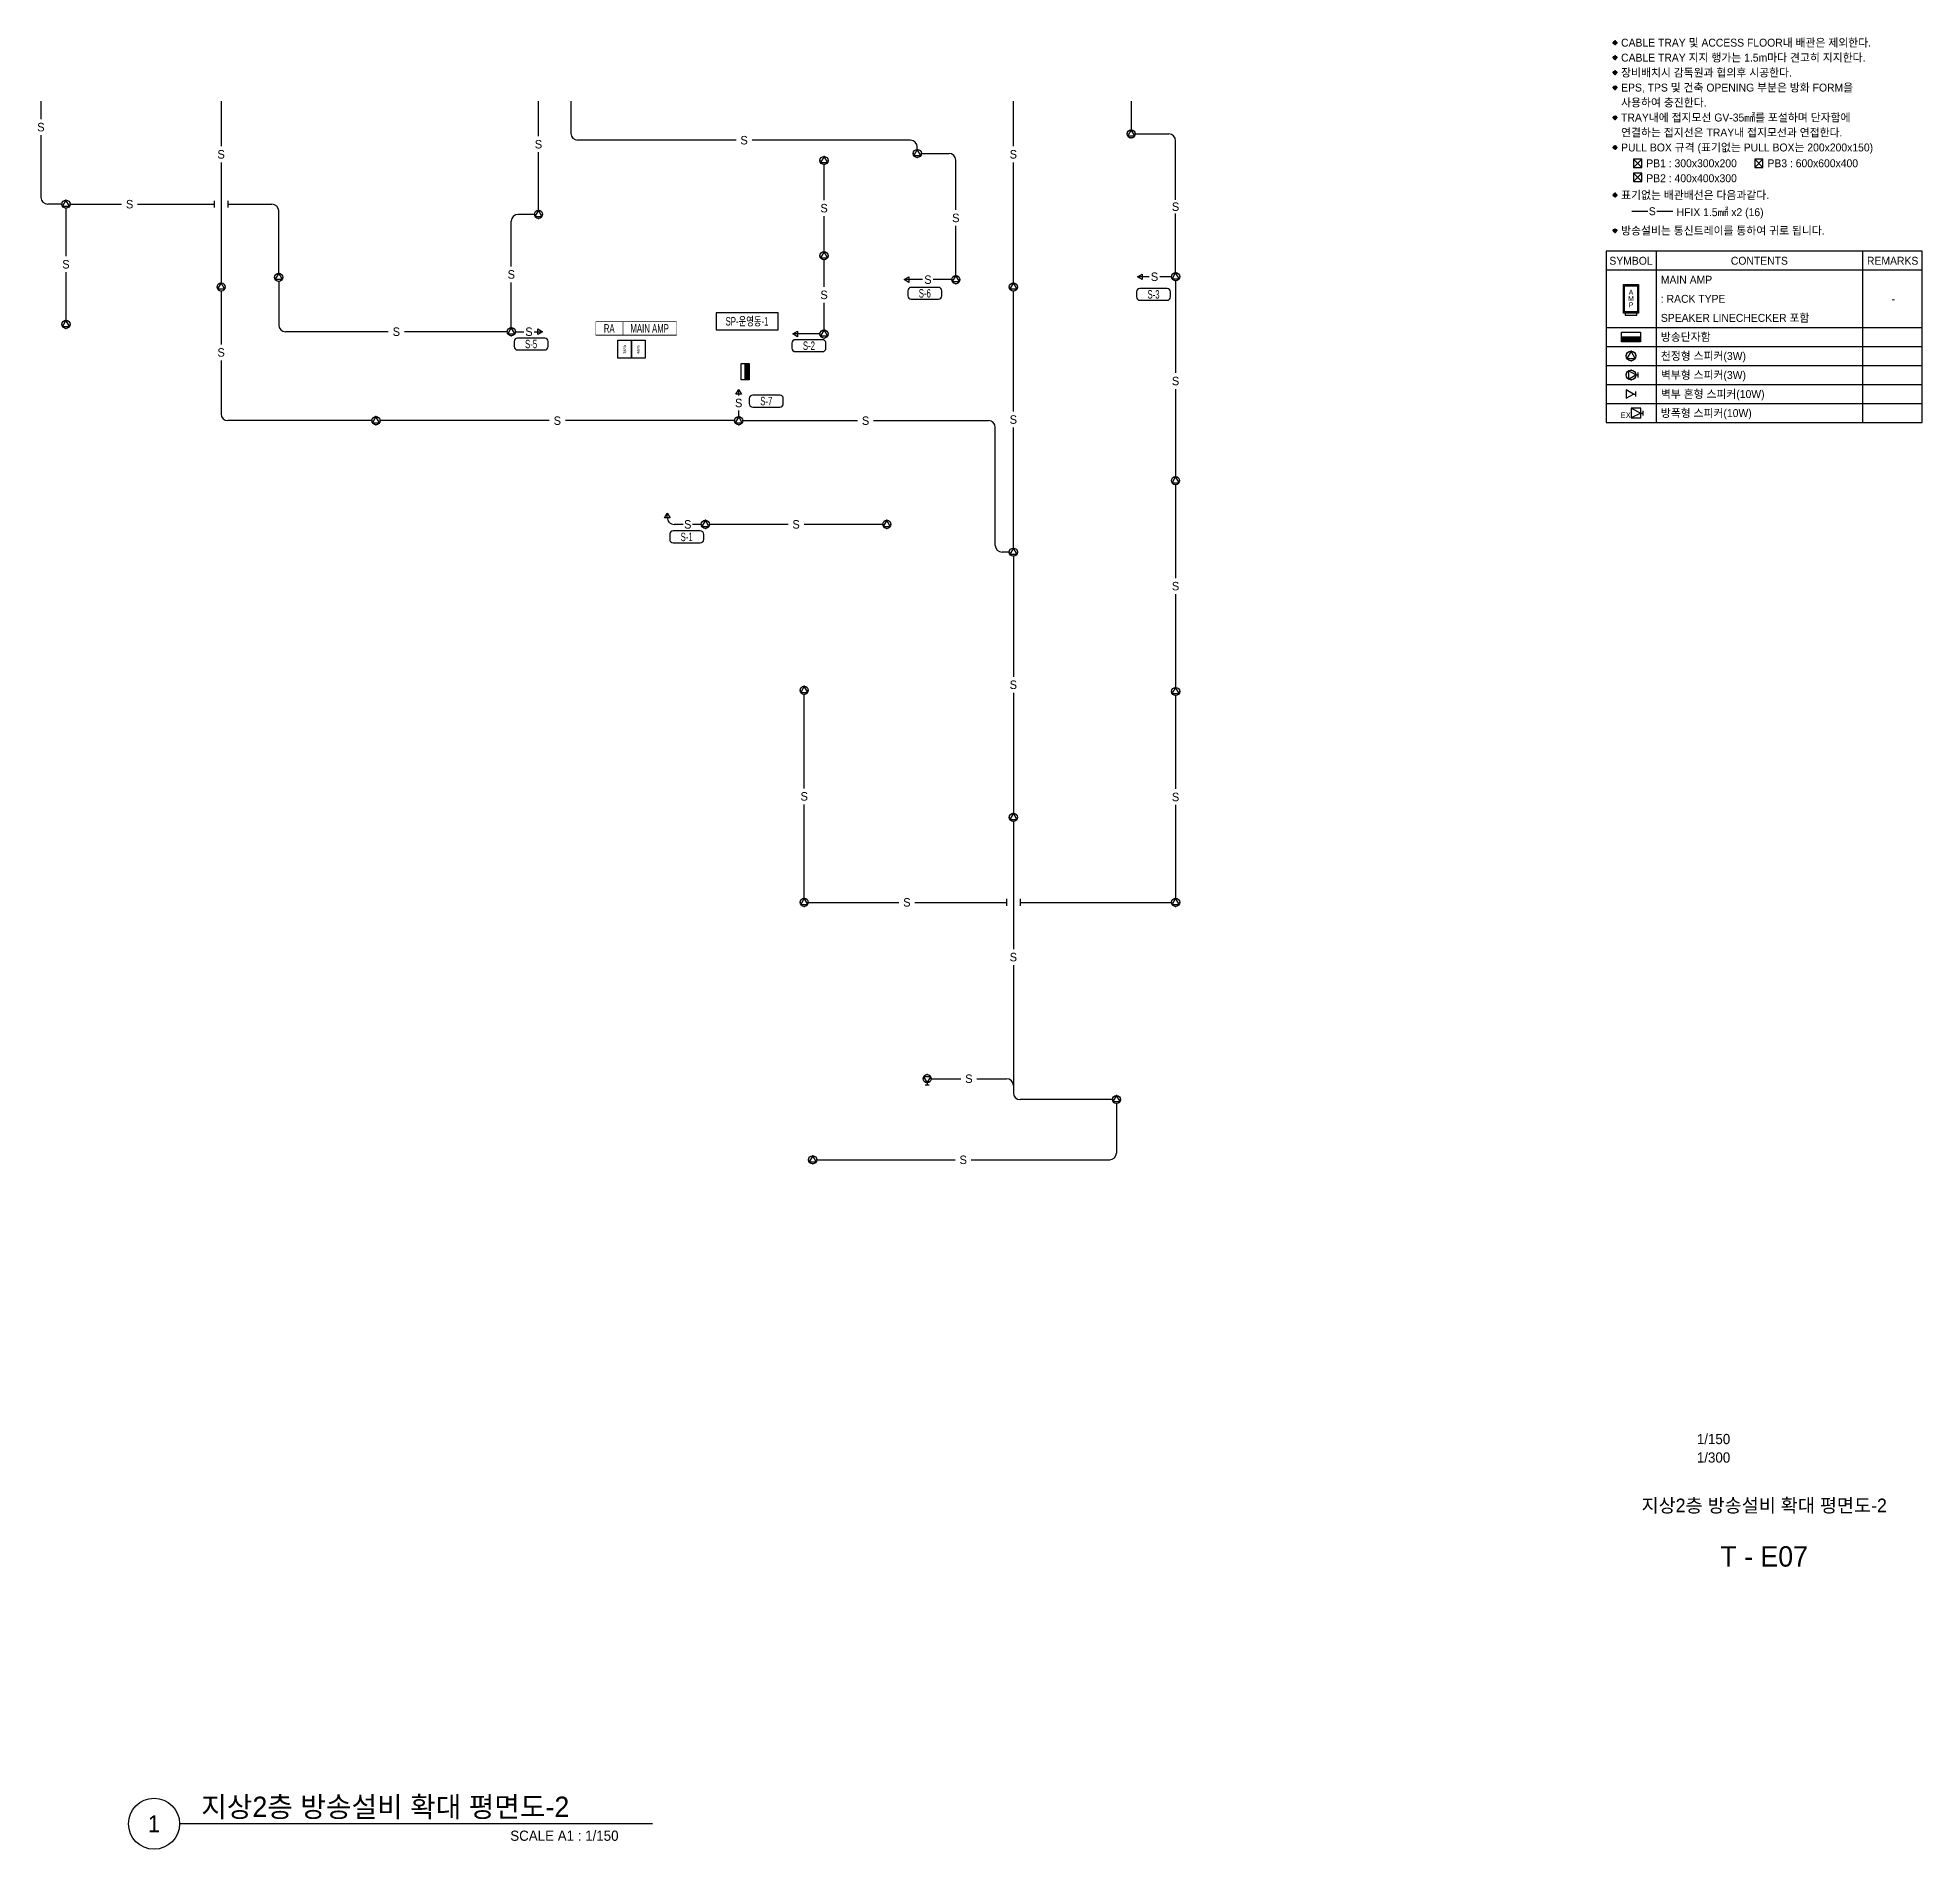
# Model space of a CAD drawing. Header units: millimetres. Extents: x 93478 to 502050, y -351975 to 881490.
# Drawn here: x 418909 to 502050, y -173775 to -93855 of the extents above; entities that cross this region are included whole.
import ezdxf
from ezdxf.enums import TextEntityAlignment as Align

# ---------------------------------------------------------------- set-up
doc = ezdxf.new("R2010")
doc.units = ezdxf.units.MM
doc.header["$LTSCALE"] = 150
doc.set_wipeout_variables(frame=1)
for name, color, linetype in [('------02 Etc Panel', 3, 'Continuous'), ('------30 Public Address Terminal Board', 3, 'Continuous'), ('------31 Speaker', 3, 'Continuous'), ('-----20 General Symbol', 3, 'Continuous'), ('-----21 Embeded Wire in Ceiling or Wall', 4, 'Continuous'), ('-----29 Cable Schedule', 1, 'Continuous'), ('-----30 Text', 2, 'Continuous'), ('-----41 Drawing Title', 2, 'Continuous'), ('-----42 Drawing Number', 2, 'Continuous'), ('-----43 Drawing Scale', 3, 'Continuous')]:
    doc.layers.add(name, color=color, linetype=linetype)
doc.styles.add('ELEC', font='')
doc.styles.get('ELEC').set_extended_font_data('Dotum')

msp = doc.modelspace()

# ---------------------------------------------------------------- texts
at = {"layer": '------02 Etc Panel', "color": 4, "style": 'ELEC', "width": 0.8}
for p in [(444805, -107600), (445405, -107600)]:
    msp.add_text('비상방송', height=100, rotation=270, dxfattribs=at).set_placement(p, align=Align.MIDDLE_CENTER)
at = {"layer": '-----21 Embeded Wire in Ceiling or Wall', "style": 'ELEC'}
for p in [(419050, -97800), (427000, -99000), (441000, -98555), (450071, -98377), (461950, -99000), (422965, -101200), (453600, -101375), (469108, -101310), (459412, -101805), (420155, -103850), (439802, -104298), (458182, -104528), (468178, -104400), (453600, -105200), (434731, -106825), (440582, -106825), (427000, -107740), (469107, -109000), (441833, -110750), (449833, -109970), (455432, -110750), (461950, -110700), (447585, -115325), (452365, -115325), (469107, -118050), (461950, -122400), (452725, -127325), (469108, -127350), (457253, -132000), (461950, -134415), (459990, -139780), (459739, -143358)]:
    msp.add_text('S', height=375, dxfattribs=at).set_placement(p, align=Align.MIDDLE_CENTER)
at = {"layer": '-----41 Drawing Title', "style": 'ELEC'}
msp.add_text('지상2층 방송설비 확대 평면도-2', height=600, dxfattribs=at).set_placement((495075, -158605), align=Align.MIDDLE_CENTER)
at = {"layer": '-----41 Drawing Title', "color": 2, "style": 'ELEC'}
msp.add_text('지상2층 방송설비 확대 평면도-2', height=900, dxfattribs=at).set_placement((426124, -172350))
at = {"layer": '-----41 Drawing Title', "color": 7, "style": 'ELEC'}
msp.add_text('1', height=750, dxfattribs=at).set_placement((424041, -172650), align=Align.MIDDLE)
at = {"layer": '-----41 Drawing Title', "style": 'ELEC'}
msp.add_text('SCALE A1 : 1/150', height=450, dxfattribs=at).set_placement((444534, -173400), align=Align.RIGHT)
at = {"layer": '-----42 Drawing Number', "style": 'ELEC'}
msp.add_text('T - E07', height=900, dxfattribs=at).set_placement((495075, -160855), align=Align.MIDDLE_CENTER)
at = {"layer": '-----43 Drawing Scale', "style": 'ELEC'}
for s, p in [('1/150', (492840, -155675)), ('1/300', (492840, -156490))]:
    msp.add_text(s, height=450, dxfattribs=at).set_placement(p, align=Align.MIDDLE_CENTER)
at = {"linetype": 'Continuous', "style": 'ELEC', "width": 0.7}
for s, p in [('S-6', (458045, -105132)), ('S-3', (468134, -105179)), ('S-5', (440677, -107369)), ('S-2', (452933, -107441)), ('S-7', (451051, -109887)), ('S-1', (447540, -115878))]:
    msp.add_text(s, height=375, dxfattribs=at).set_placement(p, align=Align.MIDDLE)

# ---------------------------------------------------------------- blocks, each defined once
blk = doc.blocks.new('E01-1')
blk.add_lwpolyline([(130, -75), (0, 150), (-130, -75)], close=True)
at = {"linetype": 'Continuous'}
blk.add_circle((0, 0), 150, dxfattribs=at)
for p in [(-150, 0), (0, 150), (150, 0), (0, -150)]:
    blk.add_point(p)
blk = doc.blocks.new('O07')
blk.add_lwpolyline([(0, -100), (173, 0), (0, 100)], close=True)
blk = doc.blocks.new('I05')
blk.add_hatch(color=256).paths.add_polyline_path([(300, 150), (-300, 150), (-300, 0), (300, 0)])
blk.add_line((-300, 150), (300, 150))
blk.add_lwpolyline([(-300, 0), (-300, 300), (300, 300), (300, 0)], close=True)
blk = doc.blocks.new('I02')
for p, q in [((-75, 0), (0, 0)), ((0, -75), (0, 75))]:
    blk.add_line(p, q)
blk.add_lwpolyline([(-300, -130), (-75, 0), (-300, 130)], close=True)
at = {"linetype": 'Continuous'}
blk.add_circle((-225, 0), 150, dxfattribs=at)
for p in [(-225, 150), (-375, 0), (-225, -150), (-75, 0)]:
    blk.add_point(p)
blk = doc.blocks.new('I03')
for p, q in [((-75, 0), (0, 0)), ((0, -75), (0, 75))]:
    blk.add_line(p, q)
blk.add_lwpolyline([(-75, 0), (-300, 130), (-300, -130)], close=True)
blk = doc.blocks.new('I12')
for points in [[(300, 75), (-300, 75), (-300, 1200), (300, 1200)], [(225, 75), (-225, 75), (-225, 0), (225, 0)]]:
    blk.add_lwpolyline(points, close=True)
at = {"color": 1}
blk.add_lwpolyline([(-250, 1150), (250, 1150), (250, 125), (-250, 125)], close=True, dxfattribs=at)
at = {"style": 'ELEC'}
for s, p in [('M', (0, 650)), ('A', (0, 900)), ('P', (0, 400))]:
    blk.add_text(s, height=200, dxfattribs=at).set_placement(p, align=Align.MIDDLE)
blk = doc.blocks.new('I04')
for p, q in [((-375, 150), (-75, 0)), ((-75, 0), (-375, -150)), ((-75, 0), (0, 0)), ((0, -75), (0, 75))]:
    blk.add_line(p, q)
blk.add_lwpolyline([(-375, -150), (-75, -150), (-75, 150), (-375, 150)], close=True)
blk = doc.blocks.new('A$C9b6ca0ab')
at = {"layer": '-----30 Text'}
h = blk.add_hatch(color=256, dxfattribs=at)
edge = h.paths.add_edge_path()
edge.add_arc((-32211, -9950), 160, 0, 360)
h = blk.add_hatch(color=256, dxfattribs=at)
edge = h.paths.add_edge_path()
edge.add_arc((-32211, -11271), 160, 0, 360)
h = blk.add_hatch(color=256, dxfattribs=at)
edge = h.paths.add_edge_path()
edge.add_arc((-32211, -12592), 160, 0, 360)
h = blk.add_hatch(color=256, dxfattribs=at)
edge = h.paths.add_edge_path()
edge.add_arc((-32211, -13913), 160, 0, 360)
h = blk.add_hatch(color=256, dxfattribs=at)
edge = h.paths.add_edge_path()
edge.add_arc((-32211, -16555), 160, 0, 360)
h = blk.add_hatch(color=256, dxfattribs=at)
edge = h.paths.add_edge_path()
edge.add_arc((-32211, -19196), 160, 0, 360)
h = blk.add_hatch(color=256, dxfattribs=at)
edge = h.paths.add_edge_path()
edge.add_arc((-32211, -23392), 160, 0, 360)
h = blk.add_hatch(color=256, dxfattribs=at)
edge = h.paths.add_edge_path()
edge.add_arc((-32211, -26534), 160, 0, 360)
at = {"layer": '-----20 General Symbol'}
for p, q in [((-29852, -20955), (-30580, -20227)), ((-29852, -20227), (-30580, -20955)), ((-29852, -22202), (-30580, -21474)), ((-29852, -21474), (-30580, -22202)), ((-19157, -20955), (-19885, -20227)), ((-19157, -20227), (-19885, -20955))]:
    blk.add_line(p, q, dxfattribs=at)
for points in [[(-30580, -20227), (-30580, -20955), (-29852, -20955), (-29852, -20227)], [(-30580, -21474), (-30580, -22202), (-29852, -22202), (-29852, -21474)], [(-19885, -20227), (-19885, -20955), (-19157, -20955), (-19157, -20227)]]:
    blk.add_lwpolyline(points, close=True, dxfattribs=at)
at = {"layer": '-----21 Embeded Wire in Ceiling or Wall'}
for p, q in [((-30734, -24820, 0), (-29310, -24820, 0)), ((-28528, -24820, 0), (-27115, -24820, 0))]:
    blk.add_line(p, q, dxfattribs=at)
at = {"layer": '-----30 Text'}
for centre in [(-32211, -9950), (-32211, -11271), (-32211, -12592), (-32211, -13913), (-32211, -16555), (-32211, -19196), (-32211, -23392, 0), (-32211, -26534, 0)]:
    blk.add_circle(centre, 160, dxfattribs=at)
for p in [(-32371, -9950), (-32211, -9790), (-32051, -9950), (-32371, -11271), (-32211, -10110), (-32211, -11111), (-32211, -11431), (-32051, -11271), (-32371, -12592), (-32211, -12432), (-32211, -12752), (-32051, -12592), (-32371, -13913), (-32211, -14073), (-32051, -13913), (-32371, -16555), (-32051, -16555), (-32211, -16714), (-32371, -19196), (-32211, -19037), (-32211, -19356), (-32051, -19196), (-32211, -23232, 0), (-32371, -23392, 0), (-32211, -23552, 0), (-32051, -23392, 0), (-32371, -26534, 0), (-32051, -26534, 0), (-32211, -26694, 0)]:
    blk.add_point(p, dxfattribs=at)
at = {"layer": '-----21 Embeded Wire in Ceiling or Wall', "style": 'ELEC'}
blk.add_text('S', height=700, dxfattribs=at).set_placement((-28925, -24820, 0), align=Align.MIDDLE_CENTER)
at = {"layer": '-----30 Text', "style": 'ELEC'}
for s, p in [('CABLE TRAY 및 ACCESS FLOOR내 배관은 제외한다.', (-31675, -9950)), ('CABLE TRAY 지지 행가는 1.5m마다 견고히 지지한다.', (-31675, -11271)), ('장비배치시 감독원과 협의후 시공한다.', (-31675, -12592)), ('사용하여 충진한다.', (-31675, -15234)), ('EPS, TPS 및 건축 OPENING 부분은 방화 FORM을', (-31675, -13913)), ('TRAY내에 접지모선 GV-35㎟를 포설하며 단자함에', (-31675, -16555)), ('연결하는 접지선은 TRAY내 접지모선과 연접한다.', (-31675, -17876)), ('PULL BOX 규격 (표기없는 PULL BOX는 200x200x150)', (-31675, -19196)), ('PB1 : 300x300x200', (-29455, -20591)), ('PB2 : 400x400x300', (-29455, -21912)), ('PB3 : 600x600x400', (-18761, -20591)), ('표기없는 배관배선은 다음과같다.', (-31675, -23392, 0)), ('HFIX 1.5㎟ x2 (16)', (-26777, -24907, 0)), ('방송설비는 통신트레이를 통하여 귀로 됩니다.', (-31675, -26534, 0))]:
    blk.add_text(s, height=700, dxfattribs=at).set_placement(p, align=Align.MIDDLE_LEFT)
at = {"color": 3}
blk.add_wipeout([(-5100, -28351), (-33000, -28351), (-33000, -43471), (-5100, -43471)], dxfattribs=at).dxf.layer = '-----29 Cable Schedule'
at = {"layer": '-----29 Cable Schedule'}
for p, q in [((-28569, -28351), (-28569, -30031)), ((-10380, -28351), (-10380, -30031)), ((-28569, -30031), (-28569, -43471)), ((-10380, -30031), (-10380, -43471)), ((-33000, -35071), (-5100, -35071)), ((-33000, -36751), (-5100, -36751)), ((-33000, -38431), (-5100, -38431)), ((-33000, -40111), (-5100, -40111)), ((-33000, -41791), (-5100, -41791))]:
    blk.add_line(p, q, dxfattribs=at)
at = {"layer": '-----29 Cable Schedule', "color": 3}
blk.add_line((-5100, -30031), (-33000, -30031), dxfattribs=at)
blk.add_lwpolyline([(-5100, -28351), (-33000, -28351), (-33000, -43471), (-5100, -43471)], close=True, dxfattribs=at)
at = {"layer": '------30 Public Address Terminal Board'}
for name, p, xscale, yscale, zscale in [('I12', (-30802, -33979), 2.240000000000387, 2.240000000000387, 2.240000000000387), ('I05', (-30802, -36331), 2.8, 2.8, 2.8)]:
    blk.add_blockref(name, p, dxfattribs=dict(at, xscale=xscale, yscale=yscale, zscale=zscale))
at = {"layer": '------31 Speaker', "xscale": 2.8, "yscale": 2.8, "zscale": 2.8}
for name, p in [('E01-1', (-30802, -37591)), ('I03', (-30382, -40951)), ('I04', (-29734, -42631))]:
    blk.add_blockref(name, p, dxfattribs=at)
at = {"layer": '-----20 General Symbol', "xscale": 2.8, "yscale": 2.8, "zscale": 2.8}
blk.add_blockref('I02', (-30172, -39271), dxfattribs=at)
at = {"layer": '------31 Speaker', "style": 'ELEC'}
blk.add_text('EX', height=500, dxfattribs=at).set_placement((-31699, -42811), align=Align.MIDDLE_LEFT)
at = {"layer": '-----29 Cable Schedule', "color": 2, "style": 'ELEC'}
for s, p in [('SYMBOL', (-30802, -29191)), ('CONTENTS', (-19474, -29191)), ('REMARKS', (-7716, -29191))]:
    blk.add_text(s, height=700, dxfattribs=at).set_placement(p, align=Align.MIDDLE)
at = {"layer": '-----30 Text', "style": 'ELEC'}
for s, p in [('MAIN AMP', (-28168, -30871)), (': RACK TYPE', (-28168, -32551)), ('-', (-7813, -32551)), ('SPEAKER LINECHECKER 포함 ', (-28168, -34231)), ('방송단자함', (-28168, -35911)), ('천정형 스피커(3W)', (-28168, -37591)), ('벽부형 스피커(3W)', (-28168, -39271)), ('벽부 혼형 스피커(10W)', (-28168, -40951)), ('방폭형 스피커(10W)', (-28168, -42631))]:
    blk.add_text(s, height=700, dxfattribs=at).set_placement(p, align=Align.MIDDLE_LEFT)

# ---------------------------------------------------------------- linework, layer by layer
at = {"layer": '------30 Public Address Terminal Board', "color": 1, "elevation": 0}
msp.add_lwpolyline([(444717, -106961), (447096, -106961), (447096, -106399), (444717, -106399)], close=True, dxfattribs=at)
at = {"layer": '-----21 Embeded Wire in Ceiling or Wall'}
for p, q in [((419050, -96650), (419050, -97446)), ((427000, -96650), (427000, -98646)), ((441000, -98201), (441000, -96650)), ((442430, -96650), (442430, -98077)), ((461950, -98646), (461950, -96650)), ((467150, -96650), (467150, -97920)), ((467330, -98100), (468808, -98100)), ((419050, -98154), (419050, -100900)), ((441000, -101470), (441000, -98909)), ((449717, -98377), (442730, -98377)), ((457412, -98377), (450425, -98377)), ((457712, -98782), (457712, -98677)), ((469108, -101014), (469108, -98400)), ((427000, -99354), (427000, -104670)), ((453600, -101021), (453600, -99455)), ((457892, -98962), (459112, -98962)), ((459412, -101451), (459412, -99262)), ((461950, -104670), (461950, -99354)), ((419975, -101200), (419350, -101200)), ((420155, -101380), (420155, -103496)), ((420335, -101200), (422611, -101200)), ((423319, -101200), (426700, -101200)), ((426700, -101050), (426700, -101350)), ((427300, -101050), (427300, -101350)), ((427300, -101200), (429240, -101200)), ((429540, -104245), (429540, -101500)), ((439802, -103944), (439802, -101950)), ((440820, -101650), (440102, -101650)), ((453600, -103295), (453600, -101729)), ((459412, -104348), (459412, -102159)), ((469108, -104220), (469108, -101608)), ((453600, -104846), (453600, -103655)), ((420155, -104204), (420155, -106320)), ((429540, -104605), (429540, -106525)), ((439802, -106645), (439802, -104651)), ((457950, -104528), (457132, -104528)), ((459232, -104528), (458417, -104528)), ((467946, -104400), (467428, -104400)), ((468928, -104400), (468412, -104400)), ((469109, -104580), (469107, -108646)), ((427000, -105030), (427000, -107386)), ((453600, -106745), (453600, -105554)), ((461950, -110346), (461950, -105030)), ((434377, -106825), (429840, -106825)), ((439622, -106825), (435085, -106825)), ((439982, -106825), (440350, -106825)), ((440817, -106825), (441182, -106825)), ((453420, -106925), (452220, -106925)), ((427000, -108094), (427000, -110450)), ((449833, -109641), (449833, -109370)), ((469107, -109354), (469106, -113220)), ((449833, -110570), (449833, -110299)), ((433653, -110750), (427300, -110750)), ((441479, -110750), (434013, -110750)), ((449653, -110750), (442187, -110750)), ((450013, -110750), (455078, -110750)), ((455786, -110750), (460850, -110750)), ((461150, -116250), (461150, -111050)), ((461950, -116370), (461950, -111054)), ((469107, -113580), (469107, -117696)), ((446685, -115025), (446685, -114825)), ((447379, -115325), (446985, -115325)), ((448185, -115325), (447798, -115325)), ((452012, -115325), (448545, -115325)), ((456186, -115325), (452719, -115325)), ((461770, -116550), (461450, -116550)), ((461950, -116730), (461950, -122046)), ((469107, -118404), (469108, -122520)), ((452725, -126971), (452725, -122830)), ((461950, -122754), (461950, -128070)), ((469108, -122880), (469108, -126996)), ((452725, -131820), (452725, -127679)), ((469108, -127704), (469108, -131820)), ((461950, -128430), (461950, -134061)), ((452905, -132000), (456899, -132000)), ((457606, -132000), (461650, -132000)), ((461650, -131850), (461650, -132150)), ((462250, -131850), (462250, -132150)), ((462250, -132000), (468928, -132000)), ((461950, -134769), (461950, -140400)), ((458330, -139780), (459636, -139780)), ((460344, -139780), (461650, -139780)), ((466320, -140700), (462250, -140700)), ((466500, -140880), (466500, -143058)), ((453278, -143358), (459385, -143358)), ((460093, -143358), (466200, -143358))]:
    msp.add_line(p, q, dxfattribs=at)
for centre, start, end in [((442730, -98077), 180, 270), ((468808, -98400), 0, 90), ((457412, -98677), 0, 90), ((459112, -99262), 0, 90), ((419350, -100900), 180, 270), ((429240, -101500), 0, 90), ((440102, -101950), 90, 180), ((429840, -106525), 180, 270), ((427300, -110450), 180, 270), ((460850, -111050), 0, 90), ((446985, -115025), 180, 270), ((461450, -116250), 180, 270), ((461650, -140080), 0, 90), ((462250, -140400), 180, 270), ((466200, -143058), 270, 0)]:
    msp.add_arc(centre, 300, start, end, dxfattribs=at)
at = {"layer": '-----41 Drawing Title', "color": 7}
msp.add_line((446034, -172650), (425166, -172650), dxfattribs=at)
msp.add_circle((424041, -172650), 1125, dxfattribs=at)
at = {"color": 1, "linetype": 'Continuous', "elevation": 0}
for points in [[(457295, -105244, 0.414214), (457445, -105394), (458645, -105394, 0.414214), (458795, -105244), (458795, -105019, 0.414214), (458645, -104869), (457445, -104869, 0.414214), (457295, -105019)], [(467384, -105291, 0.414214), (467534, -105441), (468734, -105441, 0.414214), (468884, -105291), (468884, -105066, 0.414214), (468734, -104916), (467534, -104916, 0.414214), (467384, -105066)], [(439927, -107482, 0.414214), (440077, -107632), (441277, -107632, 0.414214), (441427, -107482), (441427, -107257, 0.414214), (441277, -107107), (440077, -107107, 0.414214), (439927, -107257)], [(452183, -107554, 0.414214), (452333, -107704), (453533, -107704, 0.414214), (453683, -107554), (453683, -107329, 0.414214), (453533, -107179), (452333, -107179, 0.414214), (452183, -107329)], [(450301, -110000, 0.414214), (450451, -110150), (451651, -110150, 0.414214), (451801, -110000), (451801, -109775, 0.414214), (451651, -109625), (450451, -109625, 0.414214), (450301, -109775)], [(446790, -115990, 0.414214), (446940, -116140), (448140, -116140, 0.414214), (448290, -115990), (448290, -115765, 0.414214), (448140, -115615), (446940, -115615, 0.414214), (446790, -115765)]]:
    msp.add_lwpolyline(points, format="xyb", close=True, dxfattribs=at)

# ---------------------------------------------------------------- block references
at = {"layer": '------30 Public Address Terminal Board', "xscale": 1.2, "yscale": 1.2, "zscale": 1.2, "rotation": 90}
msp.add_blockref('I05', (450300, -108590), dxfattribs=at)
at = {"layer": '------31 Speaker', "xscale": 1.2, "yscale": 1.2, "zscale": 1.2}
for p in [(467150, -98100), (457712, -98962), (453600, -99275), (420155, -101200), (441000, -101650), (453600, -103475), (427000, -104850), (429540, -104425), (459412, -104528), (461950, -104850), (469108, -104400), (420155, -106500), (439802, -106825), (453600, -106925), (433833, -110750), (449833, -110750), (469106, -113400), (448365, -115325), (456366, -115325), (461950, -116550), (452725, -122650), (469108, -122700), (461950, -128250), (452725, -132000), (469108, -132000), (466500, -140700), (453098, -143358)]:
    msp.add_blockref('E01-1', p, dxfattribs=at)
at = {"layer": '------31 Speaker', "xscale": 1.2, "yscale": 1.2, "zscale": 1.2, "rotation": 270}
msp.add_blockref('I02', (458150, -140050), dxfattribs=at)
at = {"layer": '-----21 Embeded Wire in Ceiling or Wall', "xscale": -1.2, "yscale": 1.2, "zscale": 1.2}
for p in [(457340, -104528), (467636, -104400), (452428, -106925)]:
    msp.add_blockref('O07', p, dxfattribs=at)
for p, rotation in [((440975, -106825), 180), ((449833, -109578), 270), ((446685, -115033), 270)]:
    msp.add_blockref('O07', p, dxfattribs=dict(at, rotation=rotation))
at = {"layer": '-----29 Cable Schedule', "xscale": 0.5, "yscale": 0.5, "zscale": 0.5}
msp.add_blockref('A$C9b6ca0ab', (504600, -89100), dxfattribs=at)

msp.set_redraw_order([(e.dxf.handle, doc.entitydb.next_handle()) for e in msp.query("TEXT MTEXT ATTDEF DIMENSION ARC_DIMENSION")])  # texts and dimensions are drawn at this point

# ---------------------------------------------------------------- wipeouts: each hides what was drawn before it
msp.add_wipeout([(448833, -105991), (448833, -106741), (451572, -106741), (451572, -105991)])

# ---------------------------------------------------------------- next in the draw order: linework, layer by layer
at = {"layer": '------30 Public Address Terminal Board', "color": 1, "elevation": 0}
msp.add_lwpolyline([(448833, -105991), (448833, -106741), (451572, -106741), (451572, -105991)], close=True, dxfattribs=at)

# ---------------------------------------------------------------- next in the draw order: texts
at = {"layer": '------30 Public Address Terminal Board', "style": 'ELEC', "width": 0.7}
msp.add_text('SP-운영동-1', height=375, dxfattribs=at).set_placement((450202, -106366), align=Align.MIDDLE_CENTER)

# ---------------------------------------------------------------- next in the draw order: wipeouts: each hides what was drawn before it
at = {"color": 1}
msp.add_wipeout([(444717, -106961), (447096, -106961), (447096, -106399), (444717, -106399)], dxfattribs=at).dxf.layer = '------30 Public Address Terminal Board'

# ---------------------------------------------------------------- next in the draw order: linework, layer by layer
at = {"layer": '------02 Etc Panel', "elevation": 0}
for points in [[(445105, -107200), (445105, -108000), (444505, -108000), (444505, -107200)], [(445705, -107200), (445705, -108000), (445105, -108000), (445105, -107200)]]:
    msp.add_lwpolyline(points, close=True, dxfattribs=at)
at = {"layer": '------30 Public Address Terminal Board', "color": 1, "elevation": 0}
msp.add_lwpolyline([(443528, -106961), (444717, -106961), (444717, -106399), (443528, -106399)], close=True, dxfattribs=at)

# ---------------------------------------------------------------- next in the draw order: wipeouts: each hides what was drawn before it
at = {"color": 1}
msp.add_wipeout([(443528, -106961), (444717, -106961), (444717, -106399), (443528, -106399)], dxfattribs=at).dxf.layer = '------30 Public Address Terminal Board'

# ---------------------------------------------------------------- next in the draw order: texts
at = {"layer": '------30 Public Address Terminal Board', "style": 'ELEC', "width": 0.7}
for s, p in [('RA', (444122, -106680)), ('MAIN AMP', (445906, -106680))]:
    msp.add_text(s, height=375, dxfattribs=at).set_placement(p, align=Align.MIDDLE_CENTER)

doc.saveas('drawing.dxf')
